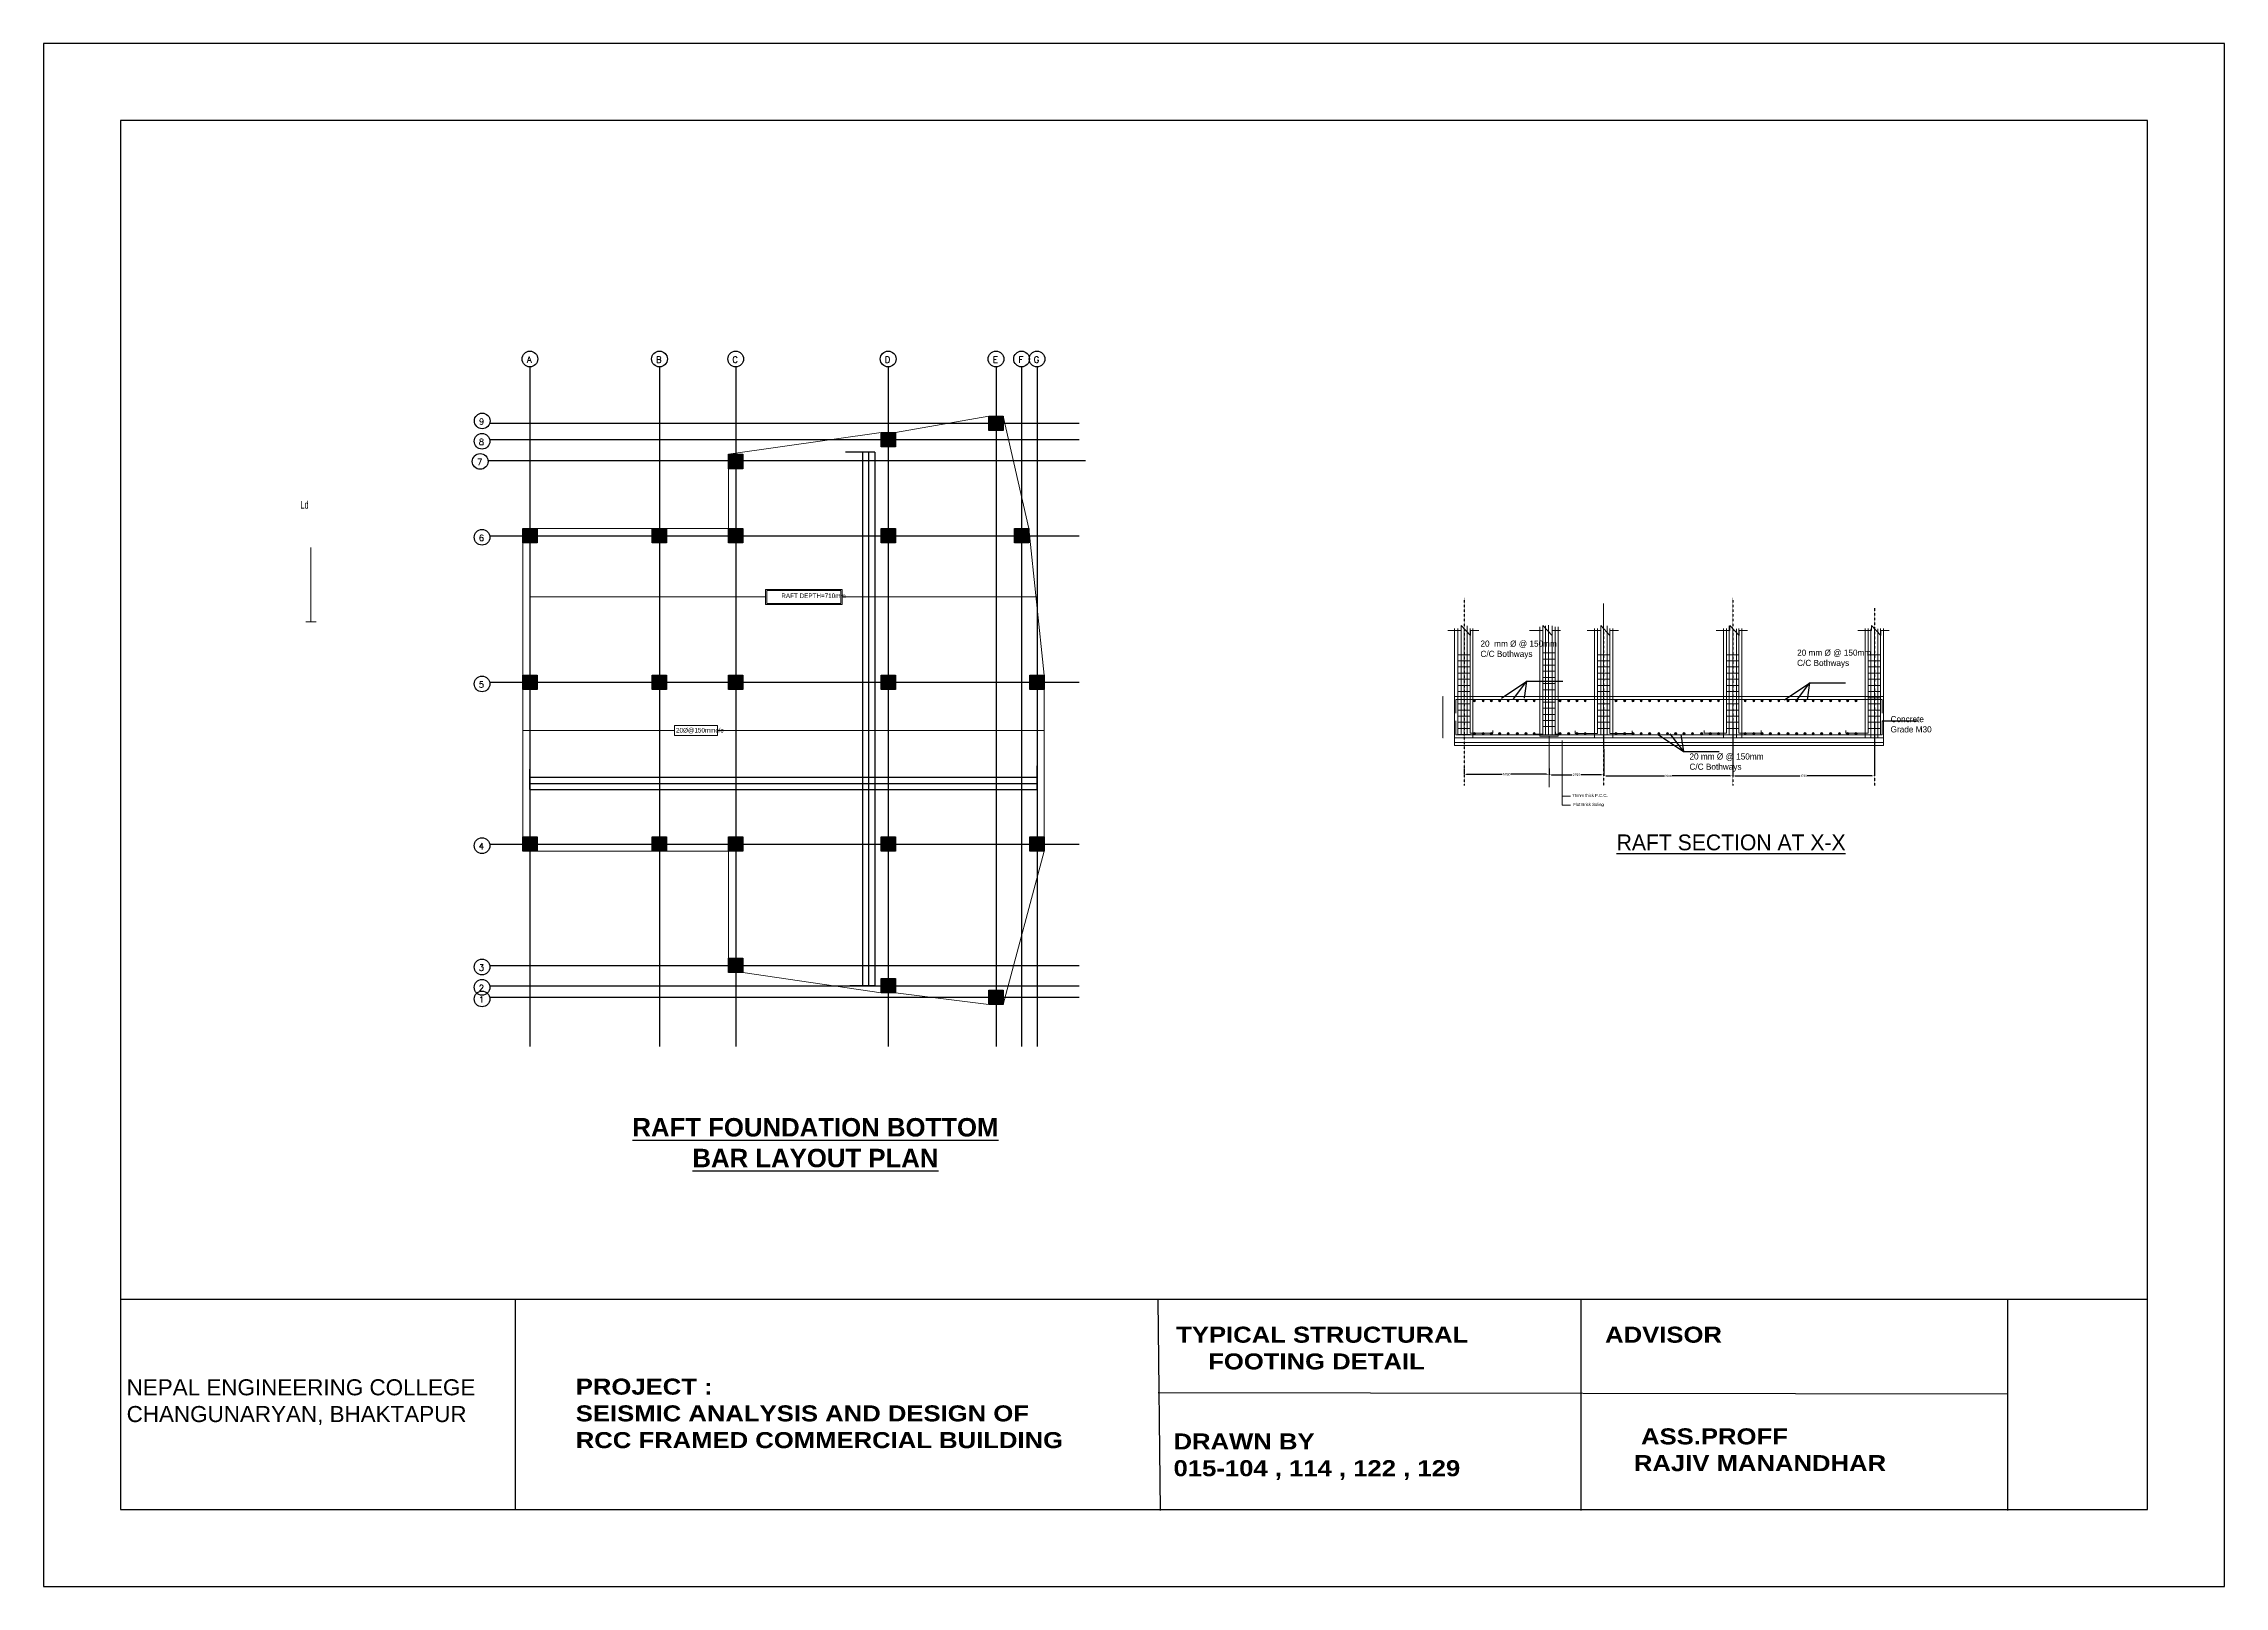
# Model space of a CAD drawing. Header units: inches. Extents: x -301229 to 1083107, y -854236 to 21026.
# Drawn here: x 691778 to 776954, y -510868 to -450636 of the extents above; entities that cross this region are included whole.
import ezdxf
from ezdxf.enums import TextEntityAlignment as Align

# ---------------------------------------------------------------- set-up
doc = ezdxf.new("R2010")
doc.units = ezdxf.units.IN
doc.header["$MEASUREMENT"] = 0
doc.linetypes.add('DASHED2', pattern=[0.375, 0.25, -0.125])
doc.layers.add('00_Text', color=30, linetype='Continuous')
doc.layers.add('HATCH', color=7, linetype='Continuous')
for name, color, linetype, lineweight in [('0_Dimension', 72, 'Continuous', 9), ('0_Slab section', 21, 'Continuous', 15), ('centre line', 7, 'DASHED2', 25), ('column - 2', 1, 'Continuous', 30), ('Dim', 86, 'Continuous', 13), ('dimension', 25, 'Continuous', 20), ('Rod', 14, 'Continuous', 40), ('T-TEXT', 94, 'Continuous', 15), ('Text', 2, 'Continuous', 20), ('wall', 10, 'Continuous', 30)]:
    doc.layers.add(name, color=color, linetype=linetype, lineweight=lineweight)
doc.styles.add('A3GEN 1--100 0.125', font='simplex.shx', dxfattribs={"height": 5})
doc.styles.add('arial narrow', font='ARIALN.TTF', dxfattribs={"width": 0.75})
doc.styles.add('cambria', font='Cambria.ttf')
doc.styles.add('CEN', font='GOTHIC.TTF')
doc.styles.add('PUMORI', font='ARIALN.TTF')
doc.styles.add('ramon', font='arial.ttf')
doc.dimstyles.new('250 scale', dxfattribs={"dimtxt": 96, "dimasz": 100, "dimexe": 0.18, "dimexo": 0.0625, "dimgap": 0.09, "dimtad": 0, "dimtih": 1, "dimtoh": 1, "dimdec": 0, "dimlfac": 0.004, "dimzin": 0, "dimdsep": 46, "dimlunit": 3, "dimtxsty": 'Standard', "dimcen": 0.09, "dimclrd": 3, "dimadec": 0, "dimazin": 0, "dimtfac": 1, "dimtdec": 0, "dimtofl": 0, "dimtmove": 0, "dimatfit": 3, "dimfxl": 1, "dimtolj": 1, "dimtzin": 0, "dimarcsym": 0})
doc.dimstyles.new('60 scale', dxfattribs={"dimtxt": 80, "dimasz": 100, "dimexe": 0.18, "dimexo": 0.0625, "dimgap": 0.09, "dimtad": 0, "dimtih": 1, "dimtoh": 1, "dimdec": 0, "dimlfac": 0.01667, "dimzin": 0, "dimdsep": 46, "dimlunit": 3, "dimtxsty": 'Standard', "dimcen": 0.09, "dimclrd": 1, "dimadec": 0, "dimazin": 0, "dimtfac": 1, "dimtdec": 0, "dimtofl": 0, "dimtmove": 0, "dimatfit": 3, "dimfxl": 1, "dimtolj": 1, "dimtzin": 0, "dimarcsym": 0})
doc.dimstyles.new('Dim 8', dxfattribs={"dimtxt": 8, "dimasz": 4, "dimexe": 4, "dimexo": 18, "dimgap": 2, "dimtad": 1, "dimdec": 0, "dimzin": 3, "dimdsep": 46, "dimlunit": 4, "dimtxsty": 'ramon', "dimblk": 'ARCHTICK', "dimcen": 0.09375, "dimclrd": 256, "dimclre": 256, "dimclrt": 256, "dimadec": 0, "dimazin": 0, "dimtfac": 0.75, "dimtdec": 0, "dimtix": 1, "dimtmove": 1, "dimatfit": 3, "dimfxl": 8, "dimfxlon": 1, "dimtolj": 1, "dimtzin": 0, "dimlwd": 9, "dimlwe": 9, "dimarcsym": 0})
doc.dimstyles.new('shiva small', dxfattribs={"dimscale": 0, "dimtxt": 3, "dimasz": 2, "dimexe": 2, "dimexo": 2, "dimgap": 0.03, "dimtad": 0, "dimdec": 0, "dimzin": 3, "dimdsep": 46, "dimlunit": 3, "dimtxsty": 'arial narrow', "dimcen": 0, "dimclrd": 256, "dimclre": 256, "dimclrt": 1, "dimadec": 0, "dimazin": 0, "dimtfac": 1, "dimtdec": 0, "dimtix": 1, "dimtmove": 1, "dimatfit": 3, "dimldrblk": 'DOTSMALL', "dimfxl": 2, "dimfxlon": 1, "dimfrac": 2, "dimtolj": 1, "dimtzin": 0, "dimlwd": -1, "dimlwe": -1, "dimarcsym": 0})
doc.dimstyles.get("Standard").update_dxf_attribs({"dimtxt": 0.18, "dimasz": 0.18, "dimexe": 0.18, "dimexo": 0.0625, "dimgap": 0.09, "dimtad": 0, "dimtih": 1, "dimtoh": 1, "dimdec": 4, "dimzin": 0, "dimdsep": 46, "dimtxsty": 'Standard', "dimcen": 0.09, "dimadec": 0, "dimazin": 0, "dimtfac": 1, "dimtdec": 4, "dimtofl": 0, "dimtmove": 0, "dimatfit": 3, "dimfxl": 1, "dimtolj": 1, "dimtzin": 0, "dimarcsym": 0})

msp = doc.modelspace()

# ---------------------------------------------------------------- texts
at = {"color": 7, "ltscale": 0.5, "style": 'CEN'}
msp.add_text('%%URAFT SECTION AT X-X', height=617.2589, dxfattribs=at).set_placement((753217.28, -482130.2))
at = {"char_height": 626.5465, "attachment_point": 1}
for s, width, insert in [('   \\P   {\\fArial Black|b0|i0|c0|p34;TYPICAL STRUCTURAL \\P       FOOTING DETAIL}', 16587.6939, (735316, -499684.33)), ('   \\P    {\\fArial Black|b0|i0|c0|p34;ADVISOR\\P}     ', 16656, (751835.39, -499683.87)), ('\\P\\P\\P{\\fArial|b0|i0|c0|p34; NEPAL ENGINEERING COLLEGE\\P CHANGUNARYAN, BHAKTAPUR}', 15426, (694778.41, -499649.37)), ('{\\fArial Black|b0|i0|c0|p34;       \\P       PROJECT : \\P       SEISMIC ANALYSIS AND DESIGN OF\\P       RCC FRAMED COMMERCIAL BUILDING    }', 25198.9764, (710614.84, -501712.4)), (' \\P{\\fArial Black|b0|i0|c0|p34; DRAWN BY \\P 015-104 , 114 , 122 , 129}', 16519.3878, (735632.55, -503853.24)), ('  \\P{\\fArial Black|b0|i0|c0|p34;   ASS.PROFF\\P  RAJIV MANANDHAR}', 16587.6939, (753334.73, -503654.68))]:
    msp.add_mtext_dynamic_manual_height_columns(s, width=width, gutter_width=3132.73, heights=[0], dxfattribs=dict(at, insert=insert))
at = {"layer": '00_Text', "color": 1, "insert": (722002.76, -493549.57), "char_height": 540, "attachment_point": 5, "style": 'PUMORI'}
msp.add_mtext('\\pxi-0.29333;{\\fArial|b1|i0|c0|p34;\\H1.333x;\\LRAFT FOUNDATION BOTTOM \\PBAR LAYOUT PLAN}', dxfattribs=at)
at = {"layer": '0_Dimension', "color": 3, "char_height": 180, "attachment_point": 1, "style": 'PUMORI'}
for s, insert, width in [('RAFT DEPTH=710mm', (720591.96, -472103.96), 4745.8239), ('20%%C@150mmc/c ', (716479.36, -477352.06), 3163.8826)]:
    msp.add_mtext(s, dxfattribs=dict(at, insert=insert, width=width))
at = {"layer": 'T-TEXT', "insert": (701969.19, -468642.96), "char_height": 300, "attachment_point": 5, "style": 'arial narrow'}
msp.add_mtext('\\A1;Ld', dxfattribs=at)
at = {"layer": 'Text', "attachment_point": 1}
for s, insert, char_height, width in [('{\\fCentury Gothic|b0|i0|c0|p34;20  mm %%C @ 150mm C/C Bothways}', (747898.05, -473941.01, 0), 240, 3026.5736), ('{\\fCentury Gothic|b0|i0|c0|p34;20 mm %%C @ 150mm C/C Bothways}', (760266.04, -474294.46, 0), 240, 3026.5736), ('\\pxi0.01529;{\\fCentury Gothic|b0|i0|c0|p34;Concrete \\P\\pi0.01038;Grade M30}', (763913.21, -476888.94, 0), 240, 3026.5736), ('{\\fCentury Gothic|b0|i0|c0|p34;20 mm %%C @ 150mm C/C Bothways}', (756061.64, -478346.32, 0), 240, 3026.5736), ('{\\fCentury Gothic|b0|i0|c0|p34;75mm thick P.C.C. }', (751483.06, -479928.48, 0), 120, 3591.2108), ('{\\fCentury Gothic|b0|i0|c0|p34;Flat Brick Soling}', (751519.36, -480278.99, 0), 120, 1991.0973)]:
    msp.add_mtext(s, dxfattribs=dict(at, insert=insert, char_height=char_height, width=width))

# ---------------------------------------------------------------- blocks, each defined once
blk = doc.blocks.new('_DotSmall')
at = {"color": 0, "linetype": 'ByBlock', "const_width": 0.5}
blk.add_lwpolyline([(-0.0625, 0, 1), (0.0625, 0, 1)], format="xyb", close=True, dxfattribs=at)
blk = doc.blocks.new('*D808')
at = {"layer": 'column - 2', "color": 0, "lineweight": -2, "transparency": 16777216}
for p, q in [((752710, -477116), (752711, -479226)), ((757750, -477116), (757751, -479225))]:
    blk.add_line(p, q, dxfattribs=at)
at = {"layer": 'column - 2', "color": 1, "lineweight": -2, "transparency": 16777216}
for p, q in [((752811, -479226), (755091, -479225)), ((757651, -479225), (755371, -479225))]:
    blk.add_line(p, q, dxfattribs=at)
at = {"layer": 'column - 2', "color": 1, "transparency": 16777216}
for points in [[(752811, -479209), (752811, -479243), (752711, -479226)], [(757651, -479208), (757651, -479242), (757751, -479225)]]:
    blk.add_solid(points, dxfattribs=at)
at = {"layer": 'Defpoints', "color": 0, "transparency": 16777216}
for p in [(752710, -477116), (757750, -477116), (757751, -479225)]:
    blk.add_point(p, dxfattribs=at)
at = {"layer": 'column - 2', "color": 0, "lineweight": -2, "transparency": 16777216, "insert": (755231, -479225), "char_height": 80, "attachment_point": 5}
blk.add_mtext('\\A1;6096', dxfattribs=at)
blk = doc.blocks.new('*D809')
at = {"layer": 'column - 2', "color": 0, "lineweight": -2, "transparency": 16777216}
for p, q in [((757750, -477116), (757751, -479225)), ((763284, -477115), (763284, -479224))]:
    blk.add_line(p, q, dxfattribs=at)
at = {"layer": 'column - 2', "color": 1, "lineweight": -2, "transparency": 16777216}
for p, q in [((757851, -479225), (760371, -479224)), ((763184, -479224), (760664, -479224))]:
    blk.add_line(p, q, dxfattribs=at)
at = {"layer": 'column - 2', "color": 1, "transparency": 16777216}
for points in [[(757851, -479208), (757851, -479242), (757751, -479225)], [(763184, -479207), (763184, -479241), (763284, -479224)]]:
    blk.add_solid(points, dxfattribs=at)
at = {"layer": 'Defpoints', "color": 0, "transparency": 16777216}
for p in [(757750, -477116), (763284, -477115), (763284, -479224)]:
    blk.add_point(p, dxfattribs=at)
at = {"layer": 'column - 2', "color": 0, "lineweight": -2, "transparency": 16777216, "insert": (760518, -479224), "char_height": 80, "attachment_point": 5}
blk.add_mtext('\\A1;4733', dxfattribs=at)
blk = doc.blocks.new('Cont')
at = {"layer": 'HATCH', "lineweight": 9}
for p, q in [((376279.4, 4008.1), (376288.2, 4008.1)), ((376288.2, 4008.1), (376288.2, 4011.4)), ((376288.2, 4011.4), (376294.2, 4004.9)), ((376294.2, 4004.9), (376294.2, 4008)), ((376294.2, 4008), (376299.7, 4008))]:
    blk.add_line(p, q, dxfattribs=at)
blk = doc.blocks.new('_ArchTick')
at = {"color": 0, "linetype": 'ByBlock', "const_width": 0.15}
blk.add_lwpolyline([(-0.5, -0.5), (0.5, 0.5)], dxfattribs=at)
blk = doc.blocks.new('*D810')
at = {"layer": 'Defpoints', "color": 0, "ltscale": 0.5, "transparency": 16777216}
for p in [(746878, -476122), (746428, -477742), (746878, -477742)]:
    blk.add_point(p, dxfattribs=at)
at = {"layer": 'Dim', "lineweight": 9, "ltscale": 0.5, "transparency": 16777216}
for p, q in [((746436, -476122), (746424, -476122)), ((746428, -476122), (746428, -477742)), ((746436, -477742), (746424, -477742))]:
    blk.add_line(p, q, dxfattribs=at)
at = {"layer": 'Dim', "lineweight": 9, "ltscale": 0.5, "transparency": 16777216, "xscale": 4, "yscale": 4, "zscale": 4}
for p, rotation in [((746428, -476122), 90), ((746428, -477742), 270)]:
    blk.add_blockref('_ArchTick', p, dxfattribs=dict(at, rotation=rotation))
at = {"layer": 'Dim', "ltscale": 0.5, "transparency": 16777216, "insert": (746422, -476932), "char_height": 8, "attachment_point": 5, "rotation": 90, "style": 'ramon'}
blk.add_mtext('\\A1;2\'-0"', dxfattribs=at)
blk = doc.blocks.new('col 14x14')
at = {"linetype": 'Continuous'}
h = blk.add_hatch(color=253, dxfattribs=at)
h.dxf.hatch_style = 1
h.paths.add_polyline_path([(-7, 7), (7, 7), (7, -7), (-7, -7)])
at = {"color": 3, "linetype": 'Continuous'}
blk.add_lwpolyline([(-7, 7), (7, 7), (7, -7), (-7, -7)], close=True, dxfattribs=at)
blk = doc.blocks.new('grid')
at = {"layer": 'wall', "color": 3}
blk.add_circle((0, 7.7), 7.66, dxfattribs=at)
at = {"color": 2, "linetype": 'Continuous', "style": 'A3GEN 1--100 0.125'}
blk.add_attdef('1', text='', height=6, dxfattribs=at).set_placement((-0.6, 7.1), align=Align.MIDDLE_CENTER)
blk = doc.blocks.new('*D811')
at = {"layer": '0_Slab section', "color": 0, "lineweight": -2, "transparency": 16777216}
for p, q in [((747258, -478938), (747258, -479162)), ((750579, -478938), (750579, -479162))]:
    blk.add_line(p, q, dxfattribs=at)
at = {"layer": '0_Slab section', "color": 3, "lineweight": -2, "transparency": 16777216}
for p, q in [((747358, -479162), (748751, -479162)), ((750479, -479162), (749087, -479162))]:
    blk.add_line(p, q, dxfattribs=at)
at = {"layer": '0_Slab section', "color": 3, "transparency": 16777216}
for points in [[(747358, -479145), (747358, -479178), (747258, -479162)], [(750479, -479145), (750479, -479178), (750579, -479162)]]:
    blk.add_solid(points, dxfattribs=at)
at = {"layer": 'Defpoints', "color": 0, "transparency": 16777216}
for p in [(747258, -478938), (750579, -478938), (750579, -479162)]:
    blk.add_point(p, dxfattribs=at)
at = {"layer": '0_Slab section', "color": 0, "transparency": 16777216, "insert": (748919, -479162), "char_height": 96, "attachment_point": 5}
blk.add_mtext('\\A1;5250', dxfattribs=at)
blk = doc.blocks.new('*D812')
at = {"layer": '0_Slab section', "color": 0, "lineweight": -2, "transparency": 16777216}
for p, q in [((750579, -479162), (750579, -479185)), ((752710, -479162), (752710, -479185))]:
    blk.add_line(p, q, dxfattribs=at)
at = {"layer": '0_Slab section', "color": 3, "lineweight": -2, "transparency": 16777216}
for p, q in [((750679, -479185), (751469, -479185)), ((752610, -479185), (751821, -479185))]:
    blk.add_line(p, q, dxfattribs=at)
at = {"layer": '0_Slab section', "color": 3, "transparency": 16777216}
for points in [[(750679, -479168), (750679, -479201), (750579, -479185)], [(752610, -479168), (752610, -479201), (752710, -479185)]]:
    blk.add_solid(points, dxfattribs=at)
at = {"layer": 'Defpoints', "color": 0, "transparency": 16777216}
for p in [(750579, -479162), (752710, -479162), (752710, -479185)]:
    blk.add_point(p, dxfattribs=at)
at = {"layer": '0_Slab section', "color": 0, "transparency": 16777216, "insert": (751645, -479185), "char_height": 96, "attachment_point": 5}
blk.add_mtext('\\A1;2795', dxfattribs=at)

# ---------------------------------------------------------------- dimensions: what is measured, and where the dimension line sits
at = {"layer": '0_Slab section', "color": 7, "true_color": 0xffffff}
for base, p1, p2, text, picture, middle in [((750579.06, -479161.78), (747258.43, -478937.87), (750579.06, -478937.87), '5250', '*D811', (748918.75, -479161.78)), ((752710.45, -479184.71), (750579.06, -479161.78), (752710.45, -479161.78), '2795', '*D812', (751644.76, -479184.71))]:
    dim = msp.add_linear_dim(base=base, p1=p1, p2=p2, text=text, dimstyle='250 scale', dxfattribs=at)
    dim.commit()
    dim.dimension.update_dxf_attribs({"geometry": picture, "text_midpoint": middle})
at = {"layer": 'column - 2', "color": 3, "lineweight": -2}
for base, p1, p2, text, picture, middle in [((757750.86, -479224.98), (752710.45, -477116.25), (757750.46, -477115.54), '6096', '*D808', (755230.85, -479225.46)), ((763284.45, -479223.95), (757750.46, -477115.54), (763284.06, -477114.51), '4733', '*D809', (760517.65, -479224.47))]:
    dim = msp.add_linear_dim(base=base, p1=p1, p2=p2, angle=180.0107069, text=text, dimstyle='60 scale', dxfattribs=at)
    dim.commit()
    dim.dimension.update_dxf_attribs({"geometry": picture, "text_midpoint": middle})
at = {"layer": 'Dim', "color": 5, "ltscale": 0.5}
dim = msp.add_aligned_dim(p1=(746877.95, -476122.16), p2=(746877.95, -477742.16), distance=-449.54, text='2\'-0"', dimstyle='Dim 8', dxfattribs=at)
dim.commit()
dim.dimension.update_dxf_attribs({"geometry": '*D810', "text_midpoint": (746422.33, -476932.16)})

# ---------------------------------------------------------------- hatches: boundary and pattern name
at = {"layer": 'HATCH'}
h = msp.add_hatch(color=256, dxfattribs=at)
h.dxf.hatch_style = 1
h.paths.add_polyline_path([(747706.2, -476296.82, 1), (747619.6, -476296.82, 1)])
h = msp.add_hatch(color=256, dxfattribs=at)
h.dxf.hatch_style = 1
h.paths.add_polyline_path([(748046.61, -476296.82, 1), (747960, -476296.82, 1)])
h = msp.add_hatch(color=256, dxfattribs=at)
h.dxf.hatch_style = 1
h.paths.add_polyline_path([(748368.15, -476296.82, 1), (748281.54, -476296.82, 1)])
h = msp.add_hatch(color=256, dxfattribs=at)
h.dxf.hatch_style = 1
h.paths.add_polyline_path([(748689.6, -476296.82, 1), (748602.99, -476296.82, 1)])
h = msp.add_hatch(color=256, dxfattribs=at)
h.dxf.hatch_style = 1
h.paths.add_polyline_path([(749022.17, -476296.82, 1), (748935.56, -476296.82, 1)])
h = msp.add_hatch(color=256, dxfattribs=at)
h.dxf.hatch_style = 1
h.paths.add_polyline_path([(749377.67, -476296.82, 1), (749291.06, -476296.82, 1)])
h = msp.add_hatch(color=256, dxfattribs=at)
h.dxf.hatch_style = 1
h.paths.add_polyline_path([(749377.67, -476296.82, 1), (749291.06, -476296.82, 1)])
h = msp.add_hatch(color=256, dxfattribs=at)
h.dxf.hatch_style = 1
h.paths.add_polyline_path([(749718.07, -476296.82, 1), (749631.46, -476296.82, 1)])
h = msp.add_hatch(color=256, dxfattribs=at)
h.dxf.hatch_style = 1
h.paths.add_polyline_path([(750039.61, -476296.82, 1), (749953, -476296.82, 1)])
h = msp.add_hatch(color=256, dxfattribs=at)
h.dxf.hatch_style = 1
h.paths.add_polyline_path([(751049.13, -476296.82, 1), (750962.52, -476296.82, 1)])
h = msp.add_hatch(color=256, dxfattribs=at)
h.dxf.hatch_style = 1
h.paths.add_polyline_path([(751049.13, -476296.82, 1), (750962.52, -476296.82, 1)])
h = msp.add_hatch(color=256, dxfattribs=at)
h.dxf.hatch_style = 1
h.paths.add_polyline_path([(751389.53, -476296.82, 1), (751302.92, -476296.82, 1)])
h = msp.add_hatch(color=256, dxfattribs=at)
h.dxf.hatch_style = 1
h.paths.add_polyline_path([(751711.07, -476296.82, 1), (751624.46, -476296.82, 1)])
h = msp.add_hatch(color=256, dxfattribs=at)
h.dxf.hatch_style = 1
h.paths.add_polyline_path([(752032.52, -476296.82, 1), (751945.91, -476296.82, 1)])
h = msp.add_hatch(color=256, dxfattribs=at)
h.dxf.hatch_style = 1
h.paths.add_polyline_path([(753235.44, -476296.82, 1), (753148.83, -476296.82, 1)])
h = msp.add_hatch(color=256, dxfattribs=at)
h.dxf.hatch_style = 1
h.paths.add_polyline_path([(753575.84, -476296.82, 1), (753489.23, -476296.82, 1)])
h = msp.add_hatch(color=256, dxfattribs=at)
h.dxf.hatch_style = 1
h.paths.add_polyline_path([(753897.38, -476296.82, 1), (753810.77, -476296.82, 1)])
h = msp.add_hatch(color=256, dxfattribs=at)
h.dxf.hatch_style = 1
h.paths.add_polyline_path([(754218.83, -476296.82, 1), (754132.22, -476296.82, 1)])
h = msp.add_hatch(color=256, dxfattribs=at)
h.dxf.hatch_style = 1
h.paths.add_polyline_path([(754551.4, -476296.82, 1), (754464.79, -476296.82, 1)])
h = msp.add_hatch(color=256, dxfattribs=at)
h.dxf.hatch_style = 1
h.paths.add_polyline_path([(754906.9, -476296.82, 1), (754820.29, -476296.82, 1)])
h = msp.add_hatch(color=256, dxfattribs=at)
h.dxf.hatch_style = 1
h.paths.add_polyline_path([(754906.9, -476296.82, 1), (754820.29, -476296.82, 1)])
h = msp.add_hatch(color=256, dxfattribs=at)
h.dxf.hatch_style = 1
h.paths.add_polyline_path([(755247.3, -476296.82, 1), (755160.69, -476296.82, 1)])
h = msp.add_hatch(color=256, dxfattribs=at)
h.dxf.hatch_style = 1
h.paths.add_polyline_path([(755568.84, -476296.82, 1), (755482.23, -476296.82, 1)])
h = msp.add_hatch(color=256, dxfattribs=at)
h.dxf.hatch_style = 1
h.paths.add_polyline_path([(755890.29, -476296.82, 1), (755803.68, -476296.82, 1)])
h = msp.add_hatch(color=256, dxfattribs=at)
h.dxf.hatch_style = 1
h.paths.add_polyline_path([(756222.86, -476296.82, 1), (756136.26, -476296.82, 1)])
h = msp.add_hatch(color=256, dxfattribs=at)
h.dxf.hatch_style = 1
h.paths.add_polyline_path([(756578.36, -476296.82, 1), (756491.75, -476296.82, 1)])
h = msp.add_hatch(color=256, dxfattribs=at)
h.dxf.hatch_style = 1
h.paths.add_polyline_path([(756578.36, -476296.82, 1), (756491.75, -476296.82, 1)])
h = msp.add_hatch(color=256, dxfattribs=at)
h.dxf.hatch_style = 1
h.paths.add_polyline_path([(756918.76, -476296.82, 1), (756832.16, -476296.82, 1)])
h = msp.add_hatch(color=256, dxfattribs=at)
h.dxf.hatch_style = 1
h.paths.add_polyline_path([(757240.3, -476296.82, 1), (757153.69, -476296.82, 1)])
h = msp.add_hatch(color=256, dxfattribs=at)
h.dxf.hatch_style = 1
h.paths.add_polyline_path([(758280.22, -476296.82, 1), (758193.61, -476296.82, 1)])
h = msp.add_hatch(color=256, dxfattribs=at)
h.dxf.hatch_style = 1
h.paths.add_polyline_path([(758620.62, -476296.82, 1), (758534.01, -476296.82, 1)])
h = msp.add_hatch(color=256, dxfattribs=at)
h.dxf.hatch_style = 1
h.paths.add_polyline_path([(758942.16, -476296.82, 1), (758855.55, -476296.82, 1)])
h = msp.add_hatch(color=256, dxfattribs=at)
h.dxf.hatch_style = 1
h.paths.add_polyline_path([(759263.61, -476296.82, 1), (759177, -476296.82, 1)])
h = msp.add_hatch(color=256, dxfattribs=at)
h.dxf.hatch_style = 1
h.paths.add_polyline_path([(759596.18, -476296.82, 1), (759509.58, -476296.82, 1)])
h = msp.add_hatch(color=256, dxfattribs=at)
h.dxf.hatch_style = 1
h.paths.add_polyline_path([(759951.68, -476296.82, 1), (759865.07, -476296.82, 1)])
h = msp.add_hatch(color=256, dxfattribs=at)
h.dxf.hatch_style = 1
h.paths.add_polyline_path([(759951.68, -476296.82, 1), (759865.07, -476296.82, 1)])
h = msp.add_hatch(color=256, dxfattribs=at)
h.dxf.hatch_style = 1
h.paths.add_polyline_path([(760292.08, -476296.82, 1), (760205.47, -476296.82, 1)])
h = msp.add_hatch(color=256, dxfattribs=at)
h.dxf.hatch_style = 1
h.paths.add_polyline_path([(760613.62, -476296.82, 1), (760527.01, -476296.82, 1)])
h = msp.add_hatch(color=256, dxfattribs=at)
h.dxf.hatch_style = 1
h.paths.add_polyline_path([(760935.07, -476296.82, 1), (760848.46, -476296.82, 1)])
h = msp.add_hatch(color=256, dxfattribs=at)
h.dxf.hatch_style = 1
h.paths.add_polyline_path([(761267.65, -476296.82, 1), (761181.04, -476296.82, 1)])
h = msp.add_hatch(color=256, dxfattribs=at)
h.dxf.hatch_style = 1
h.paths.add_polyline_path([(761623.14, -476296.82, 1), (761536.53, -476296.82, 1)])
h = msp.add_hatch(color=256, dxfattribs=at)
h.dxf.hatch_style = 1
h.paths.add_polyline_path([(761623.14, -476296.82, 1), (761536.53, -476296.82, 1)])
h = msp.add_hatch(color=256, dxfattribs=at)
h.dxf.hatch_style = 1
h.paths.add_polyline_path([(761963.55, -476296.82, 1), (761876.94, -476296.82, 1)])
h = msp.add_hatch(color=256, dxfattribs=at)
h.dxf.hatch_style = 1
h.paths.add_polyline_path([(762285.08, -476296.82, 1), (762198.47, -476296.82, 1)])
h = msp.add_hatch(color=256, dxfattribs=at)
h.dxf.hatch_style = 1
h.paths.add_polyline_path([(762606.54, -476296.82, 1), (762519.93, -476296.82, 1)])
h = msp.add_hatch(color=256, dxfattribs=at)
h.dxf.hatch_style = 1
h.paths.add_polyline_path([(747706.2, -477576.42, 1), (747619.6, -477576.42, 1)])
h = msp.add_hatch(color=256, dxfattribs=at)
h.dxf.hatch_style = 1
h.paths.add_polyline_path([(748046.61, -477576.42, 1), (747960, -477576.42, 1)])
h = msp.add_hatch(color=256, dxfattribs=at)
h.dxf.hatch_style = 1
h.paths.add_polyline_path([(748368.15, -477576.42, 1), (748281.54, -477576.42, 1)])
h = msp.add_hatch(color=256, dxfattribs=at)
h.dxf.hatch_style = 1
h.paths.add_polyline_path([(748689.6, -477576.42, 1), (748602.99, -477576.42, 1)])
h = msp.add_hatch(color=256, dxfattribs=at)
h.dxf.hatch_style = 1
h.paths.add_polyline_path([(749022.17, -477576.42, 1), (748935.56, -477576.42, 1)])
h = msp.add_hatch(color=256, dxfattribs=at)
h.dxf.hatch_style = 1
h.paths.add_polyline_path([(749377.67, -477576.42, 1), (749291.06, -477576.42, 1)])
h = msp.add_hatch(color=256, dxfattribs=at)
h.dxf.hatch_style = 1
h.paths.add_polyline_path([(749377.67, -477576.42, 1), (749291.06, -477576.42, 1)])
h = msp.add_hatch(color=256, dxfattribs=at)
h.dxf.hatch_style = 1
h.paths.add_polyline_path([(749718.07, -477576.42, 1), (749631.46, -477576.42, 1)])
h = msp.add_hatch(color=256, dxfattribs=at)
h.dxf.hatch_style = 1
h.paths.add_polyline_path([(750039.61, -477576.42, 1), (749953, -477576.42, 1)])
h = msp.add_hatch(color=256, dxfattribs=at)
h.dxf.hatch_style = 1
h.paths.add_polyline_path([(751049.13, -477576.42, 1), (750962.52, -477576.42, 1)])
h = msp.add_hatch(color=256, dxfattribs=at)
h.dxf.hatch_style = 1
h.paths.add_polyline_path([(751049.13, -477576.42, 1), (750962.52, -477576.42, 1)])
h = msp.add_hatch(color=256, dxfattribs=at)
h.dxf.hatch_style = 1
h.paths.add_polyline_path([(751389.53, -477576.42, 1), (751302.92, -477576.42, 1)])
h = msp.add_hatch(color=256, dxfattribs=at)
h.dxf.hatch_style = 1
h.paths.add_polyline_path([(751711.07, -477576.42, 1), (751624.46, -477576.42, 1)])
h = msp.add_hatch(color=256, dxfattribs=at)
h.dxf.hatch_style = 1
h.paths.add_polyline_path([(752032.52, -477576.42, 1), (751945.91, -477576.42, 1)])
h = msp.add_hatch(color=256, dxfattribs=at)
h.dxf.hatch_style = 1
h.paths.add_polyline_path([(753235.44, -477576.42, 1), (753148.83, -477576.42, 1)])
h = msp.add_hatch(color=256, dxfattribs=at)
h.dxf.hatch_style = 1
h.paths.add_polyline_path([(753575.84, -477576.42, 1), (753489.23, -477576.42, 1)])
h = msp.add_hatch(color=256, dxfattribs=at)
h.dxf.hatch_style = 1
h.paths.add_polyline_path([(753897.38, -477576.42, 1), (753810.77, -477576.42, 1)])
h = msp.add_hatch(color=256, dxfattribs=at)
h.dxf.hatch_style = 1
h.paths.add_polyline_path([(754218.83, -477576.42, 1), (754132.22, -477576.42, 1)])
h = msp.add_hatch(color=256, dxfattribs=at)
h.dxf.hatch_style = 1
h.paths.add_polyline_path([(754551.4, -477576.42, 1), (754464.79, -477576.42, 1)])
h = msp.add_hatch(color=256, dxfattribs=at)
h.dxf.hatch_style = 1
h.paths.add_polyline_path([(754906.9, -477576.42, 1), (754820.29, -477576.42, 1)])
h = msp.add_hatch(color=256, dxfattribs=at)
h.dxf.hatch_style = 1
h.paths.add_polyline_path([(754906.9, -477576.42, 1), (754820.29, -477576.42, 1)])
h = msp.add_hatch(color=256, dxfattribs=at)
h.dxf.hatch_style = 1
h.paths.add_polyline_path([(755247.3, -477576.42, 1), (755160.69, -477576.42, 1)])
h = msp.add_hatch(color=256, dxfattribs=at)
h.dxf.hatch_style = 1
h.paths.add_polyline_path([(755568.84, -477576.42, 1), (755482.23, -477576.42, 1)])
h = msp.add_hatch(color=256, dxfattribs=at)
h.dxf.hatch_style = 1
h.paths.add_polyline_path([(755890.29, -477576.42, 1), (755803.68, -477576.42, 1)])
h = msp.add_hatch(color=256, dxfattribs=at)
h.dxf.hatch_style = 1
h.paths.add_polyline_path([(756222.86, -477576.42, 1), (756136.26, -477576.42, 1)])
h = msp.add_hatch(color=256, dxfattribs=at)
h.dxf.hatch_style = 1
h.paths.add_polyline_path([(756578.36, -477576.42, 1), (756491.75, -477576.42, 1)])
h = msp.add_hatch(color=256, dxfattribs=at)
h.dxf.hatch_style = 1
h.paths.add_polyline_path([(756578.36, -477576.42, 1), (756491.75, -477576.42, 1)])
h = msp.add_hatch(color=256, dxfattribs=at)
h.dxf.hatch_style = 1
h.paths.add_polyline_path([(756918.76, -477576.42, 1), (756832.16, -477576.42, 1)])
h = msp.add_hatch(color=256, dxfattribs=at)
h.dxf.hatch_style = 1
h.paths.add_polyline_path([(757240.3, -477576.42, 1), (757153.69, -477576.42, 1)])
h = msp.add_hatch(color=256, dxfattribs=at)
h.dxf.hatch_style = 1
h.paths.add_polyline_path([(758280.22, -477576.42, 1), (758193.61, -477576.42, 1)])
h = msp.add_hatch(color=256, dxfattribs=at)
h.dxf.hatch_style = 1
h.paths.add_polyline_path([(758620.62, -477576.42, 1), (758534.01, -477576.42, 1)])
h = msp.add_hatch(color=256, dxfattribs=at)
h.dxf.hatch_style = 1
h.paths.add_polyline_path([(758942.16, -477576.42, 1), (758855.55, -477576.42, 1)])
h = msp.add_hatch(color=256, dxfattribs=at)
h.dxf.hatch_style = 1
h.paths.add_polyline_path([(759263.61, -477576.42, 1), (759177, -477576.42, 1)])
h = msp.add_hatch(color=256, dxfattribs=at)
h.dxf.hatch_style = 1
h.paths.add_polyline_path([(759596.18, -477576.42, 1), (759509.58, -477576.42, 1)])
h = msp.add_hatch(color=256, dxfattribs=at)
h.dxf.hatch_style = 1
h.paths.add_polyline_path([(759951.68, -477576.42, 1), (759865.07, -477576.42, 1)])
h = msp.add_hatch(color=256, dxfattribs=at)
h.dxf.hatch_style = 1
h.paths.add_polyline_path([(759951.68, -477576.42, 1), (759865.07, -477576.42, 1)])
h = msp.add_hatch(color=256, dxfattribs=at)
h.dxf.hatch_style = 1
h.paths.add_polyline_path([(760292.08, -477576.42, 1), (760205.47, -477576.42, 1)])
h = msp.add_hatch(color=256, dxfattribs=at)
h.dxf.hatch_style = 1
h.paths.add_polyline_path([(760613.62, -477576.42, 1), (760527.01, -477576.42, 1)])
h = msp.add_hatch(color=256, dxfattribs=at)
h.dxf.hatch_style = 1
h.paths.add_polyline_path([(760935.07, -477576.42, 1), (760848.46, -477576.42, 1)])
h = msp.add_hatch(color=256, dxfattribs=at)
h.dxf.hatch_style = 1
h.paths.add_polyline_path([(761267.65, -477576.42, 1), (761181.04, -477576.42, 1)])
h = msp.add_hatch(color=256, dxfattribs=at)
h.dxf.hatch_style = 1
h.paths.add_polyline_path([(761623.14, -477576.42, 1), (761536.53, -477576.42, 1)])
h = msp.add_hatch(color=256, dxfattribs=at)
h.dxf.hatch_style = 1
h.paths.add_polyline_path([(761623.14, -477576.42, 1), (761536.53, -477576.42, 1)])
h = msp.add_hatch(color=256, dxfattribs=at)
h.dxf.hatch_style = 1
h.paths.add_polyline_path([(761963.55, -477576.42, 1), (761876.94, -477576.42, 1)])
h = msp.add_hatch(color=256, dxfattribs=at)
h.dxf.hatch_style = 1
h.paths.add_polyline_path([(762285.08, -477576.42, 1), (762198.47, -477576.42, 1)])
h = msp.add_hatch(color=256, dxfattribs=at)
h.dxf.hatch_style = 1
h.paths.add_polyline_path([(762606.54, -477576.42, 1), (762519.93, -477576.42, 1)])

# ---------------------------------------------------------------- linework, layer by layer
for p, q in [((710772.1, -463256.41), (710772.1, -489796.93)), ((715833.09, -463256.41), (715833.09, -489796.93)), ((718810.41, -463256.41), (718810.41, -489796.93)), ((724765.03, -463256.41), (724765.03, -489796.93)), ((728976.83, -463256.41), (728976.83, -489796.93)), ((729974.37, -463256.41), (729974.37, -489796.93)), ((730579.68, -463256.41), (730579.68, -489796.93)), ((709201.9, -465459.68), (732227.56, -465459.68)), ((709201.9, -466097.74), (732227.56, -466097.74)), ((709134.02, -466915.21), (732466.15, -466915.21)), ((709201.9, -469847.01), (732227.56, -469847.01)), ((709201.9, -475570.9), (732227.56, -475570.9)), ((709201.9, -481885.42), (732227.56, -481885.42)), ((709201.9, -486623.93), (732227.56, -486623.93)), ((709201.9, -487417.04), (732227.56, -487417.04)), ((709201.9, -487870.96), (732227.56, -487870.96)), ((694778.41, -499649.37), (773954.41, -499649.37)), ((710204.41, -507868.37), (710204.41, -499649.37)), ((735403.39, -507902.87), (735316, -499684.33)), ((751835.39, -507902.87), (751835.39, -499683.87)), ((768491.39, -507902.87), (768491.39, -499683.87)), ((735316, -503297.33), (768491.39, -503351.24))]:
    msp.add_line(p, q)
for points in [[(691778.41, -510868.37), (776954.41, -510868.37), (776954.41, -450636.37), (691778.41, -450636.37)], [(694778.41, -507868.37), (773954.41, -507868.37), (773954.41, -453636.37), (694778.41, -453636.37)]]:
    msp.add_lwpolyline(points, close=True)
at = {"layer": '00_Text', "color": 1}
for p, q in [((724242.78, -466581.38), (723092.35, -466581.38)), ((723762.78, -466581.38), (723762.78, -487417.04)), ((724002.78, -466581.38), (724002.78, -487417.04)), ((724242.78, -466581.38), (724242.78, -487417.04)), ((710772.1, -479760.23), (710772.1, -478957.39)), ((710772.1, -479280.23), (730579.68, -479280.23)), ((710772.1, -479520.23), (730579.68, -479520.23)), ((730579.68, -479760.23), (730579.68, -478835.17)), ((710772.1, -479760.23), (730579.68, -479760.23)), ((724242.78, -487417.04), (723262.31, -487417.04))]:
    msp.add_line(p, q, dxfattribs=at)
at = {"layer": '0_Dimension', "ltscale": 0.25}
for points in [[(719976.79, -471944.38), (722965.38, -471944.38), (722965.38, -472535.7), (719976.79, -472535.7)], [(720021.79, -471989.38), (722920.38, -471989.38), (722920.38, -472490.7), (720021.79, -472490.7)]]:
    msp.add_lwpolyline(points, close=True, dxfattribs=at)
at = {"layer": '0_Slab section'}
for p, q in [((724485.03, -465817.74), (718530.41, -466670.95)), ((725045.03, -465817.74), (724485.03, -465817.74)), ((728696.83, -465179.68), (725045.03, -465817.74)), ((729256.83, -465179.68), (728696.83, -465179.68)), ((730254.37, -469567.01), (729256.83, -465179.68)), ((718530.41, -466670.95), (718530.41, -469847.01)), ((718530.41, -469567.01), (710492.1, -469567.01)), ((710492.1, -469567.01), (710492.1, -482165.42)), ((730859.68, -475290.9), (730254.37, -469567.01)), ((719976.79, -472240.04), (710772.1, -472240.04)), ((722965.38, -472240.04), (730579.68, -472240.04)), ((730859.68, -481605.42), (730859.68, -475290.9)), ((716415.38, -477449.36), (710492.1, -477449.36)), ((716415.38, -477643.21), (716415.38, -477255.51)), ((716415.38, -477255.51), (716455.79, -477255.51)), ((718096.71, -477643.21), (716415.38, -477643.21)), ((716455.79, -477259.55), (718096.71, -477259.55)), ((718096.71, -477259.55), (718096.71, -477643.21)), ((718096.71, -477451.38), (730859.68, -477451.38)), ((730859.68, -482165.42), (730859.68, -481605.42)), ((715553.09, -482165.42), (710492.1, -482165.42)), ((718530.41, -482165.42), (715553.09, -482165.42)), ((718530.41, -486903.93), (718530.41, -482165.42)), ((729256.83, -488150.96), (730859.68, -482165.42)), ((718530.41, -486903.93), (719090.41, -486903.93)), ((719090.41, -486903.93), (724485.03, -487697.04)), ((724485.03, -487697.04), (725045.03, -487697.04)), ((725045.03, -487697.04), (728696.83, -488150.96)), ((728696.83, -488150.96), (729256.83, -488150.96))]:
    msp.add_line(p, q, dxfattribs=at)
at = {"layer": '0_Slab section', "color": 1}
for p, q in [((747142.18, -473367.68), (747142.18, -477622.16)), ((747372.8, -473367.68), (747372.8, -477622.16)), ((750443.28, -473367.68), (750443.28, -477622.16)), ((750552.08, -473340.69), (750552.08, -477622.16)), ((750701.76, -473367.68), (750701.76, -477622.16)), ((752594.31, -473367.68), (752594.31, -477622.16)), ((752852.8, -473367.68), (752852.8, -477622.16)), ((757618.65, -473367.68), (757618.65, -477622.16)), ((757895.62, -473487.68), (757895.62, -477742.16)), ((763146.03, -473487.68), (763146.03, -477742.16)), ((763421.37, -473487.68), (763421.37, -477742.16)), ((750339.06, -477589.95), (750037.81, -477588.78)), ((750339.06, -477505.06), (750339.06, -477589.95))]:
    msp.add_line(p, q, dxfattribs=at)
at = {"layer": '0_Slab section', "color": 7, "true_color": 0xffffff}
msp.add_line((750579.06, -477671.23), (750579.06, -479670.68), dxfattribs=at)
at = {"layer": 'centre line', "ltscale": 0.0003}
for p, q in [((747258.43, -472277.67), (747258.43, -479602.16)), ((757750.46, -472277.67), (757750.46, -479602.16)), ((763284.06, -472683.02), (763284.06, -479602.16)), ((752710.45, -473470.61), (752710.45, -479602.16))]:
    msp.add_line(p, q, dxfattribs=at)
at = {"layer": 'column - 2'}
for p, q in [((750819.06, -477505.06), (750819.06, -477591.95)), ((750819.06, -477591.95), (750961.66, -477591.95))]:
    msp.add_line(p, q, dxfattribs=at)
at = {"layer": 'Dim', "color": 3, "ltscale": 0.5}
for p, q in [((746877.95, -473470.61), (746877.95, -477742.16)), ((747597.95, -473470.61), (747597.95, -477742.16)), ((750219.06, -473399.67), (750219.06, -477671.23)), ((750939.06, -473399.67), (750939.06, -477671.23)), ((752350.45, -473470.61), (752350.45, -477742.16)), ((753070.45, -473470.61), (753070.45, -477742.16)), ((757390.46, -473470.61), (757390.46, -477742.16)), ((758110.46, -473470.61), (758110.46, -477742.16)), ((762924.06, -473470.61), (762924.06, -477742.16)), ((763644.06, -473470.61), (763644.06, -477742.16)), ((746877.95, -476122.16), (763644.06, -476122.16)), ((746877.95, -477742.16), (763644.06, -477742.16)), ((746877.95, -477742.16), (746877.95, -478042.16)), ((763644.06, -477742.16), (763644.06, -478042.16)), ((746877.95, -477922.16), (763644.06, -477922.16)), ((746877.95, -478042.16), (763644.06, -478042.16))]:
    msp.add_line(p, q, dxfattribs=at)
at = {"layer": 'Dim', "color": 5, "ltscale": 0.5}
for p, q in [((746937.95, -476242.16), (763584.06, -476242.16)), ((746937.95, -476242.16), (746937.95, -476782.16)), ((763584.06, -476242.16), (763584.06, -476782.16)), ((746937.95, -477622.16), (746937.95, -477082.16)), ((746937.95, -477622.16), (763584.06, -477622.16)), ((750219.06, -477671.23), (750939.06, -477671.23)), ((752350.45, -477742.16), (753070.45, -477742.16)), ((757390.46, -477742.16), (758110.46, -477742.16)), ((762924.06, -477742.16), (763644.06, -477742.16)), ((763584.06, -477622.16), (763584.06, -477082.16))]:
    msp.add_line(p, q, dxfattribs=at)
at = {"layer": 'Dim'}
for p, q in [((751088.49, -477848.69), (751088.49, -480372.03)), ((751088.49, -480012.03), (751412.52, -480012.03)), ((751088.49, -480372.03), (751412.52, -480372.03))]:
    msp.add_line(p, q, dxfattribs=at)
at = {"layer": 'dimension'}
msp.add_lwpolyline([(702420.39, -473214.8), (702018.16, -473214.8)], dxfattribs=at)
at = {"layer": 'Rod', "lineweight": 13}
for p, q in [((752710.45, -472500.77), (752710.45, -477673.71)), ((747018.43, -473470.61), (747018.43, -477622.16)), ((747258.43, -473470.61), (747258.43, -477673.71)), ((747498.43, -473470.61), (747498.43, -477558.06)), ((750339.06, -473399.67), (750339.06, -477505.06)), ((750819.06, -473399.67), (750819.06, -477505.06)), ((752470.45, -473470.61), (752470.45, -477575.99)), ((752950.45, -473470.61), (752950.45, -477575.99)), ((757510.46, -473470.61), (757510.46, -477558.06)), ((757750.46, -473470.61), (757750.46, -477673.71)), ((757990.46, -473470.61), (757990.46, -477558.06)), ((763044.06, -473470.61), (763044.06, -477558.06)), ((763284.06, -473470.61), (763284.06, -477673.71)), ((763524.06, -473470.61), (763524.06, -477622.16)), ((750324.06, -474422.78), (750834.06, -474422.78)), ((747003.43, -474493.71), (747513.43, -474493.71)), ((747003.43, -474733.71), (747513.43, -474733.71)), ((747003.43, -474973.71), (747513.43, -474973.71)), ((747003.43, -475213.71), (747513.43, -475213.71)), ((750324.06, -474662.78), (750834.06, -474662.78)), ((750324.06, -474902.78), (750834.06, -474902.78)), ((750324.06, -475142.78), (750834.06, -475142.78)), ((752455.45, -474493.71), (752965.45, -474493.71)), ((752455.45, -474733.71), (752965.45, -474733.71)), ((752455.45, -474973.71), (752965.45, -474973.71)), ((752455.45, -475213.71), (752965.45, -475213.71)), ((757495.46, -474493.71), (758005.46, -474493.71)), ((757495.46, -474733.71), (758005.46, -474733.71)), ((757495.46, -474973.71), (758005.46, -474973.71)), ((757495.46, -475213.71), (758005.46, -475213.71)), ((763029.06, -474493.71), (763539.06, -474493.71)), ((763029.06, -474733.71), (763539.06, -474733.71)), ((763029.06, -474973.71), (763539.06, -474973.71)), ((763029.06, -475213.71), (763539.06, -475213.71)), ((747003.43, -475453.71), (747513.43, -475453.71)), ((747003.43, -475693.71), (747513.43, -475693.71)), ((747003.43, -475933.71), (747513.43, -475933.71)), ((750324.06, -475382.78), (750834.06, -475382.78)), ((750324.06, -475622.78), (750834.06, -475622.78)), ((750324.06, -475862.78), (750834.06, -475862.78)), ((752455.45, -475453.71), (752965.45, -475453.71)), ((752455.45, -475693.71), (752965.45, -475693.71)), ((752455.45, -475933.71), (752965.45, -475933.71)), ((757495.46, -475453.71), (758005.46, -475453.71)), ((757495.46, -475693.71), (758005.46, -475693.71)), ((757495.46, -475933.71), (758005.46, -475933.71)), ((763029.06, -475453.71), (763539.06, -475453.71)), ((763029.06, -475693.71), (763539.06, -475693.71)), ((763029.06, -475933.71), (763539.06, -475933.71)), ((747003.43, -476413.71), (747513.43, -476413.71)), ((747003.43, -476653.71), (747513.43, -476653.71)), ((747003.43, -476893.71), (747513.43, -476893.71)), ((750324.06, -476342.78), (750834.06, -476342.78)), ((750324.06, -476582.78), (750834.06, -476582.78)), ((750324.06, -476822.78), (750834.06, -476822.78)), ((752455.45, -476413.71), (752965.45, -476413.71)), ((752455.45, -476653.71), (752965.45, -476653.71)), ((752455.45, -476893.71), (752965.45, -476893.71)), ((757495.46, -476413.71), (758005.46, -476413.71)), ((757495.46, -476653.71), (758005.46, -476653.71)), ((757495.46, -476893.71), (758005.46, -476893.71)), ((763029.06, -476173.71), (763539.06, -476173.71)), ((763029.06, -476413.71), (763539.06, -476413.71)), ((763029.06, -476653.71), (763539.06, -476653.71)), ((763029.06, -476893.71), (763539.06, -476893.71)), ((747003.43, -477133.71), (747513.43, -477133.71)), ((747003.43, -477373.71), (747513.43, -477373.71)), ((747003.43, -477613.71), (747513.43, -477613.71)), ((748375.93, -477558.06), (747498.43, -477558.06)), ((747498.43, -477613.71), (747498.43, -477622.16)), ((748375.93, -477453.06), (748375.93, -477558.06)), ((750324.06, -477062.78), (750834.06, -477062.78)), ((750324.06, -477302.78), (750834.06, -477302.78)), ((751592.95, -477470.99), (751592.95, -477575.99)), ((751592.95, -477575.99), (752470.45, -477575.99)), ((752455.45, -477133.71), (752965.45, -477133.71)), ((752455.45, -477373.71), (752965.45, -477373.71)), ((753827.95, -477575.99), (752950.45, -477575.99)), ((753827.95, -477469.83), (753827.95, -477574.83)), ((756632.96, -477453.06), (756632.96, -477558.06)), ((756632.96, -477558.06), (757510.46, -477558.06)), ((757495.46, -477133.71), (758005.46, -477133.71)), ((757495.46, -477373.71), (758005.46, -477373.71)), ((758867.96, -477558.06), (757990.46, -477558.06)), ((758867.96, -477453.06), (758867.96, -477558.06)), ((762166.56, -477453.06), (762166.56, -477558.06)), ((762166.56, -477558.06), (763044.06, -477558.06)), ((763029.06, -477133.71), (763539.06, -477133.71)), ((763029.06, -477373.71), (763539.06, -477373.71))]:
    msp.add_line(p, q, dxfattribs=at)
for centre in [(747662.9, -476296.82), (748003.3, -476296.82), (748324.84, -476296.82), (748646.29, -476296.82), (748978.87, -476296.82), (749334.36, -476296.82), (749334.36, -476296.82), (749674.77, -476296.82), (749996.3, -476296.82), (751005.82, -476296.82), (751005.82, -476296.82), (751346.23, -476296.82), (751667.77, -476296.82), (751989.22, -476296.82), (753192.13, -476296.82), (753532.54, -476296.82), (753854.07, -476296.82), (754175.53, -476296.82), (754508.1, -476296.82), (754863.59, -476296.82), (754863.59, -476296.82), (755204, -476296.82), (755525.54, -476296.82), (755846.99, -476296.82), (756179.56, -476296.82), (756535.06, -476296.82), (756535.06, -476296.82), (756875.46, -476296.82), (757197, -476296.82), (758236.91, -476296.82), (758577.32, -476296.82), (758898.85, -476296.82), (759220.31, -476296.82), (759552.88, -476296.82), (759908.38, -476296.82), (759908.38, -476296.82), (760248.78, -476296.82), (760570.32, -476296.82), (760891.77, -476296.82), (761224.34, -476296.82), (761579.84, -476296.82), (761579.84, -476296.82), (761920.24, -476296.82), (762241.78, -476296.82), (762563.23, -476296.82), (747662.9, -477576.42), (748003.3, -477576.42), (748324.84, -477576.42), (748646.29, -477576.42), (748978.87, -477576.42), (749334.36, -477576.42), (749334.36, -477576.42), (749674.77, -477576.42), (749996.3, -477576.42), (751005.82, -477576.42), (751005.82, -477576.42), (751346.23, -477576.42), (751667.77, -477576.42), (751989.22, -477576.42), (753192.13, -477576.42), (753532.54, -477576.42), (753854.07, -477576.42), (754175.53, -477576.42), (754508.1, -477576.42), (754863.59, -477576.42), (754863.59, -477576.42), (755204, -477576.42), (755525.54, -477576.42), (755846.99, -477576.42), (756179.56, -477576.42), (756535.06, -477576.42), (756535.06, -477576.42), (756875.46, -477576.42), (757197, -477576.42), (758236.91, -477576.42), (758577.32, -477576.42), (758898.85, -477576.42), (759220.31, -477576.42), (759552.88, -477576.42), (759908.38, -477576.42), (759908.38, -477576.42), (760248.78, -477576.42), (760570.32, -477576.42), (760891.77, -477576.42), (761224.34, -477576.42), (761579.84, -477576.42), (761579.84, -477576.42), (761920.24, -477576.42), (762241.78, -477576.42), (762563.23, -477576.42)]:
    msp.add_circle(centre, 43.3, dxfattribs=at)

# ---------------------------------------------------------------- block references
at = {"color": 2, "linetype": 'Continuous', "xscale": 40, "yscale": 40, "zscale": 40}
for p, values in [((710772.1, -463256.41), {'1': 'A'}), ((715833.09, -463256.41), {'1': 'B'}), ((718810.41, -463256.41), {'1': 'C'}), ((724765.03, -463256.41), {'1': 'D'}), ((728976.83, -463256.41), {'1': 'E'}), ((729974.37, -463256.41), {'1': 'F'}), ((730579.68, -463256.41), {'1': 'G'}), ((708902.4, -466469.23), {'1': '8'}), ((708909.33, -465674.89), {'1': '9'}), ((708829.54, -467256.63), {'1': '7'}), ((708902.4, -470218.51), {'1': '6'}), ((708902.4, -475942.4), {'1': '5'}), ((708902.4, -482256.91), {'1': '4'}), ((708902.4, -486995.42), {'1': '3'}), ((708902.4, -487788.54), {'1': '2'}), ((708902.4, -488242.46), {'1': '1'})]:
    msp.add_blockref('grid', p, dxfattribs=at).add_auto_attribs(values)
for p in [(724765.03, -466097.74), (728976.83, -465459.68), (718810.41, -466950.95), (710772.1, -469847.01), (715833.09, -469847.01), (718810.41, -469847.01), (724765.03, -469847.01), (729974.37, -469847.01), (710772.1, -475570.9), (715833.09, -475570.9), (718810.41, -475570.9), (724765.03, -475570.9), (730579.68, -475570.9), (710772.1, -481885.42), (715833.09, -481885.42), (718810.41, -481885.42), (724765.03, -481885.42), (730579.68, -481885.42), (718810.41, -486623.93), (724765.03, -487417.04), (728976.83, -487870.96)]:
    msp.add_blockref('col 14x14', p, dxfattribs=at)
at = {"layer": 'HATCH', "xscale": 60, "yscale": 60, "zscale": 60}
for p in [(-21830146.38, -714033.09), (-21826951.46, -714033.09), (-21824694.36, -714033.09), (-21819654.35, -714033.09), (-21814120.75, -714033.09)]:
    msp.add_blockref('Cont', p, dxfattribs=at)

msp.set_redraw_order([(e.dxf.handle, doc.entitydb.next_handle()) for e in msp.query("TEXT MTEXT ATTDEF DIMENSION ARC_DIMENSION")])  # texts and dimensions are drawn at this point

# ---------------------------------------------------------------- leaders
at = {"layer": 'HATCH', "lineweight": 9}
for points in [[(748726.25, -476194.81), (749714.75, -475526.01)], [(749191.47, -476219.96), (749714.75, -475526.01), (751116.39, -475526.01)], [(749619.61, -476194.81), (749714.75, -475526.01)], [(759772.24, -476259.7), (760760.73, -475590.9)], [(760237.46, -476284.85), (760760.73, -475590.9), (762162.37, -475590.9)], [(760665.59, -476259.7), (760760.73, -475590.9)], [(754834.13, -477606.92), (755822.62, -478275.72)], [(755299.34, -477581.77), (755822.62, -478275.72), (757224.26, -478275.72)], [(755727.48, -477606.92), (755822.62, -478275.72)], [(763584.06, -477082.16), (763979.65, -477082.16), (764970.37, -477082.16)]]:
    msp.add_leader(points, dimstyle='Standard', override={"dimasz": 1.5}, dxfattribs=at)
at = {"layer": 'T-TEXT'}
msp.add_leader([(702219.27, -473214.8), (702219.27, -470302.41)], dimstyle='shiva small', override={"dimscale": 1, "dimtxt": 3, "dimtxsty": 'cambria'}, dxfattribs=at)

doc.saveas('drawing.dxf')
